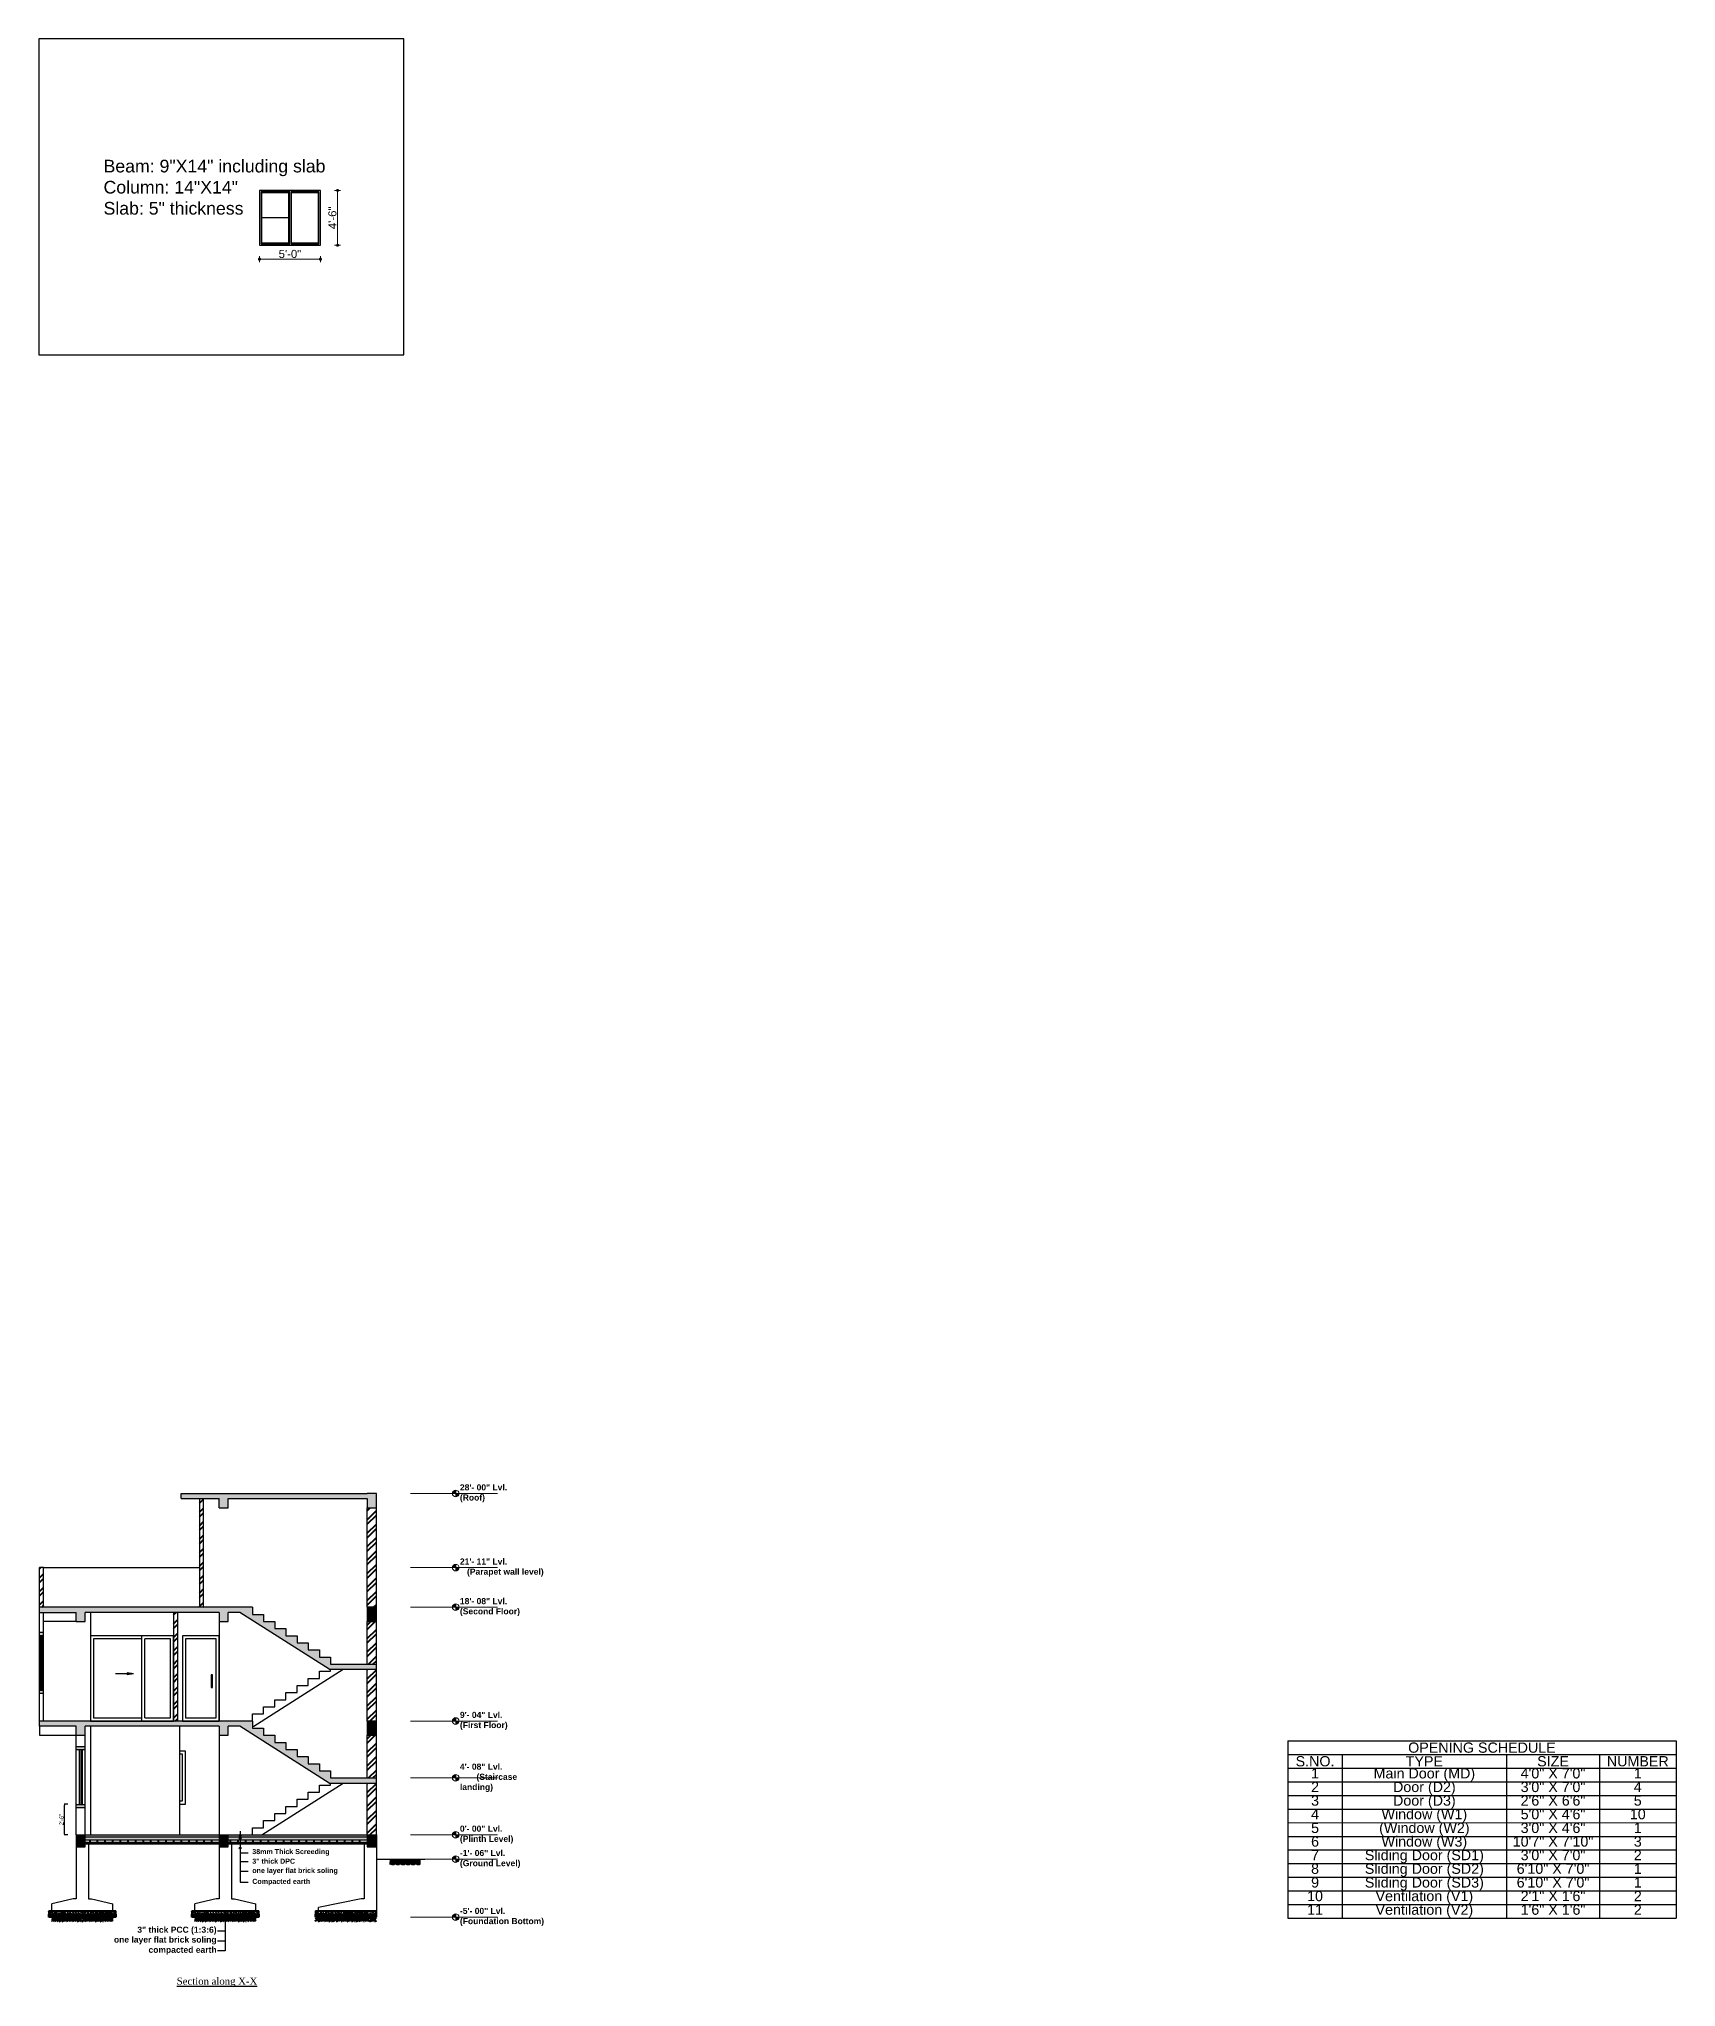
# Model space of a CAD drawing. Header units: inches. Extents: x 115570 to 265311, y 61168 to 314550.
# Drawn here: x 149531 to 151142, y 71288 to 73206 of the extents above; entities that cross this region are included whole.
import ezdxf

# ---------------------------------------------------------------- set-up
doc = ezdxf.new("R2010")
doc.units = ezdxf.units.IN
doc.header["$MEASUREMENT"] = 0
doc.linetypes.add('HIDDEN', pattern=[0.375, 0.25, -0.125])
doc.layers.get('0').update_dxf_attribs({"lineweight": 25})
for name, color, linetype, lineweight in [('0 dimension lines', 4, 'Continuous', 18), ('0 Hidden Line-0.09', 34, 'HIDDEN', 9), ('0 wall', 7, 'Continuous', 40), ('Dimension-0.13', 114, 'Continuous', 13), ('DL', 4, 'Continuous', 18), ('Text-0.2', 7, 'Continuous', 20)]:
    doc.layers.add(name, color=color, linetype=linetype, lineweight=lineweight)
doc.layers.add('doors and windows', color=240, linetype='Continuous')
doc.styles.add('arial', font='arial.ttf')
doc.styles.add('arial.', font='arial.ttf')
doc.styles.add('Dims', font='arial.ttf')
doc.styles.get("Standard").update_dxf_attribs({"font": 'arial.ttf'})
doc.dimstyles.new('Arch 48', dxfattribs={"dimscale": 48, "dimtxt": 0.09375, "dimasz": 0.09375, "dimexe": 0.0625, "dimexo": 0.12, "dimgap": 0.023438, "dimtad": 1, "dimdec": 4, "dimzin": 3, "dimdsep": 46, "dimlunit": 4, "dimtxsty": 'Dims', "dimblk": 'ARCHTICK', "dimcen": 0.09, "dimadec": 0, "dimazin": 0, "dimtfac": 1, "dimtdec": 4, "dimtofl": 0, "dimtmove": 0, "dimatfit": 3, "dimfxl": 1, "dimfrac": 1, "dimtolj": 1, "dimtzin": 0, "dimarcsym": 0})
doc.dimstyles.new('boundary wall dimension line', dxfattribs={"dimscale": 0, "dimtxt": 4, "dimasz": 1, "dimexe": 0.5, "dimexo": 3, "dimgap": 1, "dimtad": 1, "dimdec": 0, "dimrnd": 0.25, "dimzin": 3, "dimdsep": 46, "dimlunit": 4, "dimtxsty": 'arial.', "dimblk": 'DOT', "dimcen": 3, "dimdle": 6, "dimclrd": 4, "dimclre": 256, "dimclrt": 7, "dimazin": 0, "dimtfac": 1, "dimtdec": 0, "dimtix": 1, "dimtmove": 2, "dimatfit": 3, "dimfxl": 3, "dimfxlon": 1, "dimtolj": 1, "dimtzin": 0, "dimlwd": -1, "dimlwe": -1, "dimarcsym": 0})
doc.dimstyles.new('d_floorplans', dxfattribs={"dimscale": 0, "dimtxt": 8, "dimasz": 3, "dimexe": 3, "dimexo": 3, "dimgap": 1, "dimtad": 1, "dimdec": 0, "dimrnd": 0.25, "dimzin": 3, "dimdsep": 46, "dimlunit": 4, "dimtxsty": 'arial.', "dimblk": 'DOT', "dimcen": 4, "dimdle": 6, "dimclrd": 4, "dimclre": 256, "dimclrt": 7, "dimazin": 0, "dimtfac": 1, "dimtdec": 0, "dimtix": 1, "dimtmove": 2, "dimatfit": 3, "dimfxl": 3, "dimfxlon": 1, "dimtolj": 1, "dimtzin": 0, "dimlwd": -1, "dimlwe": -1, "dimarcsym": 0})
pattern_1 = [(225, (28770.473, 34744.41), (6.6291261, -6.6291261), []), (225, (28766.053, 34744.41), (6.6291261, -6.6291261), [])]
pattern_2 = [(0, (28770.4727, 34744.41), (0, 3.75), []), (90, (28770.473, 34744.41), (-7.5, 5e-16), [3.75, -3.75]), (90, (28774.223, 34744.41), (-7.5, 5e-16), [-3.75, 3.75])]

msp = doc.modelspace()

# ---------------------------------------------------------------- texts
at = {"insert": (149594.28, 73087.17), "char_height": 12.4615, "attachment_point": 1}
msp.add_mtext_dynamic_manual_height_columns('Beam: 9"X14" including slab\\PColumn: 14"X14"\\PSlab: 5" thickness', width=346.7722, gutter_width=62.31, heights=[62.67], dxfattribs=at)
at = {"ltscale": 100, "transparency": 33554687, "insert": (149666.32, 71297.6), "char_height": 6, "attachment_point": 1}
msp.add_mtext_dynamic_manual_height_columns('{\\fTimes New Roman|b0|i0|c0|p18;\\H1.16667x;\\LSection along X-X}', width=234.2886, gutter_width=148.67, heights=[31.46], dxfattribs=at)
at = {"layer": 'Text-0.2', "ltscale": 80, "transparency": 33554687, "style": 'arial'}
for s, insert, char_height, width, attachment_point in [('{\\fArial|b1|i0|c0|p34;28\'- 00" Lvl.                                                         (Roof)} ', (149945.1, 71774.31), 6, 61.8082, 4), ('{\\fArial|b1|i0|c0|p34;21\'- 11" Lvl.                                                         (Parapet wall level)} ', (149945.1, 71701.31), 6, 85.4548, 4), ('{\\fArial|b1|i0|c0|p34;18\'- 08" Lvl.                                                         (Second Floor)} ', (149945.1, 71662.31), 6, 61.8082, 4), ('{\\fArial|b1|i0|c0|p34;9\'- 04" Lvl.                                                         (First Floor)}', (149945.1, 71550.31), 6, 61.8082, 4), ('{\\fArial|b1|i0|c0|p34;4\'- 08" Lvl.                                                         (Staircase landing)} ', (149945.1, 71494.31), 6, 77.5526, 4), ('{\\fArial|b1|i0|c0|p34;0\'- 00" Lvl.                                                         (Plinth Level)} ', (149945.1, 71438.31), 6, 61.8082, 4), ('\\pi-15,l20,t20;{\\fArial|b1|i0|c0|p34;38mm Thick Screeding }', (149735.69, 71420.88), 5, 210.2821, 4), ('{\\fArial|b1|i0|c0|p34;-1\'- 06" Lvl.                                                         (Ground Level)} ', (149945.1, 71414.34), 6, 61.8082, 4), ('\\pi-15,l20,t20;{\\fArial|b1|i0|c0|p34;3" thick DPC}', (149735.69, 71412.15), 5, 210.2821, 4), ('\\pi-15,l20,t20;{\\fArial|b1|i0|c0|p34;one layer flat brick soling}', (149735.69, 71402.28), 5, 210.2821, 4), ('\\pi-15,l20,t20;{\\fArial|b1|i0|c0|p34;Compacted earth}', (149735.69, 71391.58), 5, 210.2821, 4), ('{\\fArial|b1|i0|c0|p34;-5\'- 00" Lvl.                                                         (Foundation Bottom)} ', (149945.1, 71357.31), 6, 88.9618, 4), ('\\pi-18,l24,t24;{\\fArial|b1|i0|c0|p34;3" thick PCC (1:3:6)}', (149705.58, 71343.83), 6, 91.4399, 6), ('\\pi-18,l24,t24;{\\fArial|b1|i0|c0|p34;one layer flat brick soling }', (149705.58, 71334.12), 6, 213.9065, 6), ('\\pi-18,l24,t24;{\\fArial|b1|i0|c0|p34;compacted earth}', (149705.58, 71324.08), 6, 91.4399, 6)]:
    msp.add_mtext(s, dxfattribs=dict(at, insert=insert, char_height=char_height, width=width, attachment_point=attachment_point))

# ---------------------------------------------------------------- blocks, each defined once
blk = doc.blocks.new('_ArchTick')
at = {"color": 0, "linetype": 'ByBlock', "const_width": 0.15}
blk.add_lwpolyline([(-0.5, -0.5), (0.5, 0.5)], dxfattribs=at)
blk = doc.blocks.new('_Dot')
at = {"color": 0, "linetype": 'ByBlock', "lineweight": -2}
blk.add_line((-0.5, 0), (-1, 0), dxfattribs=at)
at = {"color": 0, "linetype": 'ByBlock', "const_width": 0.5}
blk.add_lwpolyline([(-0.25, 0, 1), (0.25, 0, 1)], format="xyb", close=True, dxfattribs=at)
blk = doc.blocks.new('*D299')
at = {"layer": 'Defpoints', "color": 0, "transparency": 16777216}
for p in [(149807.8, 73057), (149824.7, 73057), (149807.8, 73003)]:
    blk.add_point(p, dxfattribs=at)
at = {"layer": 'DL', "transparency": 16777216}
for p, q in [((149821.7, 73057), (149827.7, 73057)), ((149821.7, 73003), (149827.7, 73003))]:
    blk.add_line(p, q, dxfattribs=at)
at = {"layer": 'DL', "color": 4, "transparency": 16777216}
blk.add_line((149824.7, 73006), (149824.7, 73054), dxfattribs=at)
at = {"layer": 'DL', "color": 4, "transparency": 16777216, "xscale": 3, "yscale": 3, "zscale": 3}
for p, rotation in [((149824.7, 73057), 90), ((149824.7, 73003), 270)]:
    blk.add_blockref('_Dot', p, dxfattribs=dict(at, rotation=rotation))
at = {"layer": 'DL', "color": 7, "transparency": 16777216, "insert": (149819.6, 73030), "char_height": 8, "attachment_point": 5, "rotation": 90, "style": 'arial.'}
blk.add_mtext('\\A1;4\'-6"', dxfattribs=at)
blk = doc.blocks.new('*D300')
at = {"layer": 'Defpoints', "color": 0, "transparency": 16777216}
for p in [(149747.8, 73003), (149807.8, 73003), (149747.8, 72989.3)]:
    blk.add_point(p, dxfattribs=at)
at = {"layer": 'DL', "transparency": 16777216}
for p, q in [((149747.8, 72992.3), (149747.8, 72986.3)), ((149807.8, 72992.3), (149807.8, 72986.3))]:
    blk.add_line(p, q, dxfattribs=at)
at = {"layer": 'DL', "color": 4, "transparency": 16777216}
blk.add_line((149804.8, 72989.3), (149750.8, 72989.3), dxfattribs=at)
at = {"layer": 'DL', "color": 4, "transparency": 16777216, "xscale": 3, "yscale": 3, "zscale": 3, "rotation": 180}
blk.add_blockref('_Dot', (149747.8, 72989.3), dxfattribs=at)
at = {"layer": 'DL', "color": 4, "transparency": 16777216, "xscale": 3, "yscale": 3, "zscale": 3}
blk.add_blockref('_Dot', (149807.8, 72989.3), dxfattribs=at)
at = {"layer": 'DL', "color": 7, "transparency": 16777216, "insert": (149777.8, 72994.4), "char_height": 8, "attachment_point": 5, "style": 'arial.'}
blk.add_mtext('\\A1;5\'-0"', dxfattribs=at)
blk = doc.blocks.new('A$C491C4D06')
at = {"layer": 'Dimension-0.13'}
for points in [[(0, 0), (0, 250, 0.4142136), (-250, 0)], [(0, -250, 0.4142136), (250, 0), (0, 0)]]:
    blk.add_hatch(color=256, dxfattribs=at).paths.add_polyline_path(points)
for p, q in [((0, -250), (0, 250)), ((-250, 0), (2739, 0))]:
    blk.add_line(p, q, dxfattribs=at)
blk.add_circle((0, 0), 250, dxfattribs=at)
blk = doc.blocks.new('*D302')
at = {"transparency": 16777216}
for p, q in [((149559, 71468.2), (149555.5, 71468.2)), ((149559, 71438.2), (149555.5, 71438.2))]:
    blk.add_line(p, q, dxfattribs=at)
at = {"color": 4, "transparency": 16777216}
blk.add_line((149556, 71439.2), (149556, 71467.2), dxfattribs=at)
at = {"layer": 'Defpoints', "color": 0, "transparency": 16777216}
for p in [(149556, 71468.2), (149567.3, 71468.2), (149567.3, 71438.2)]:
    blk.add_point(p, dxfattribs=at)
at = {"color": 4, "transparency": 16777216}
for p, rotation in [((149556, 71468.2), 90), ((149556, 71438.2), 270)]:
    blk.add_blockref('_Dot', p, dxfattribs=dict(at, rotation=rotation))
at = {"color": 7, "transparency": 16777216, "insert": (149552.9, 71453.2), "char_height": 4, "attachment_point": 5, "rotation": 90, "style": 'arial.'}
blk.add_mtext('\\A1;2\'-6"', dxfattribs=at)
blk = doc.blocks.new('*T307')
at = {"color": 0, "linetype": 'ByBlock', "lineweight": -2, "transparency": 16777216}
for p, q in [((0, 0), (382.1, 0)), ((0, 0), (0, -174.5)), ((382.1, 0), (382.1, -174.5)), ((0, -13.4), (382.1, -13.4)), ((53.3, -13.4), (53.4, -174.5)), ((215.2, -13.4), (215.2, -174.5)), ((306.8, -13.4), (306.8, -174.5)), ((0, -26.9), (382.1, -26.8)), ((0, -40.3), (382.1, -40.3)), ((0, -53.7), (382.1, -53.7)), ((0, -67.1), (382.1, -67.1)), ((0, -80.6), (382.1, -80.5)), ((0, -94), (382.1, -94)), ((0, -107.4), (382.1, -107.4)), ((0, -120.8), (382.1, -120.8)), ((0, -134.3), (382.1, -134.2)), ((0, -147.7), (382.1, -147.7)), ((0, -161.1), (382.1, -161.1)), ((0, -174.5), (382.1, -174.5))]:
    blk.add_line(p, q, dxfattribs=at)
at = {"color": 0, "transparency": 16777216, "rotation": 0.0006}
for s, insert, char_height, width, attachment_point in [('S.NO.', (26.7, -20.1), 10.06, 53.343, 5), ('TYPE', (134.3, -20.1), 10.06, 161.846, 5), ('OPENING SCHEDULE', (191, -6.7), 10.064, 382.054, 5), ('SIZE', (261, -20.1), 10.06, 91.564, 5), ('NUMBER', (344.4, -20.1), 10.06, 75.281, 5), ('1', (26.7, -26.9), 10.1, 53.343, 2), ('Main Door (MD)', (134.3, -26.9), 10.064, 161.846, 2), ('4\'0" X 7\'0"', (261, -26.9), 10.064, 91.564, 2), ('1', (344.4, -26.9), 10.1, 75.281, 2), ('3', (26.7, -53.7), 10.1, 53.343, 2), ('2', (26.7, -40.3), 10.1, 53.343, 2), ('Door (D2)', (134.3, -40.3), 10.06, 161.846, 2), ('Door (D3)', (134.3, -53.7), 10.06, 161.846, 2), ('3\'0" X 7\'0"', (261, -40.3), 10.064, 91.564, 2), ('2\'6" X 6\'6"', (261, -53.7), 10.064, 91.564, 2), ('4', (344.4, -40.3), 10.1, 75.281, 2), ('5', (344.4, -53.7), 10.1, 75.281, 2), ('4', (26.7, -67.1), 10.1, 53.343, 2), ('Window (W1)', (134.3, -67.1), 10.064, 161.846, 2), ('5\'0" X 4\'6"', (261, -67.1), 10.064, 91.564, 2), ('10', (344.4, -67.1), 10.06, 75.281, 2), ('5', (26.7, -80.6), 10.1, 53.343, 2), ('6', (26.7, -94), 10.1, 53.343, 2), ('(Window (W2)', (134.3, -80.6), 10.064, 161.846, 2), ('Window (W3)', (134.3, -94), 10.064, 161.846, 2), ('10\'7" X 7\'10"', (261, -94), 10.064, 91.564, 2), ('3\'0" X 4\'6"', (261, -80.6), 10.064, 91.564, 2), ('3', (344.4, -94), 10.1, 75.281, 2), ('1', (344.4, -80.6), 10.1, 75.281, 2), ('7', (26.7, -107.4), 10.1, 53.343, 2), ('Sliding Door (SD1)', (134.3, -107.4), 10.064, 161.846, 2), ('3\'0" X 7\'0"', (261, -107.4), 10.064, 91.564, 2), ('2', (344.4, -107.4), 10.1, 75.281, 2), ('8', (26.7, -120.8), 10.1, 53.343, 2), ('9', (26.7, -134.3), 10.1, 53.343, 2), ('Sliding Door (SD2)', (134.3, -120.8), 10.064, 161.846, 2), ('Sliding Door (SD3)', (134.3, -134.3), 10.064, 161.846, 2), ('6\'10" X 7\'0"', (261, -120.8), 10.064, 91.564, 2), ('6\'10" X 7\'0"', (261, -134.3), 10.064, 91.564, 2), ('1', (344.4, -120.8), 10.1, 75.281, 2), ('10', (26.7, -147.7), 10.06, 53.343, 2), ('Ventilation (V1)', (134.3, -147.7), 10.064, 161.846, 2), ('2\'1" X 1\'6" ', (261, -147.7), 10.064, 91.564, 2), ('2', (344.4, -147.7), 10.1, 75.281, 2), ('1', (344.4, -134.3), 10.1, 75.281, 2), ('11', (26.7, -161.1), 10.06, 53.343, 2), ('Ventilation (V2)', (134.3, -161.1), 10.064, 161.846, 2), ('1\'6" X 1\'6"', (261, -161.1), 10.064, 91.564, 2), ('2', (344.4, -161.1), 10.1, 75.281, 2)]:
    blk.add_mtext(s, dxfattribs=dict(at, insert=insert, char_height=char_height, width=width, attachment_point=attachment_point))
blk = doc.blocks.new('*U115')
at = {"linetype": 'ByBlock'}
blk.add_line((-0.75, 0), (-0.75, -54), dxfattribs=at)
for points in [[(30, 0), (-30, 0), (-30, -54), (30, -54), (30, 0)], [(-0.75, -1.5), (-28.5, -1.5), (-28.5, -52.5), (-0.75, -52.5), (-0.75, -1.5)], [(28.5, -1.5), (0.75, -1.5), (0.75, -52.5), (28.5, -52.5), (28.5, -1.5)]]:
    blk.add_lwpolyline(points, dxfattribs=at)
at = {"linetype": 'ByBlock', "lineweight": 5}
for points in [[(-1.5, -2.25), (-27.75, -2.25), (-27.75, -51.75), (-1.5, -51.75), (-1.5, -2.25)], [(27.75, -2.25), (1.5, -2.25), (1.5, -51.75), (27.75, -51.75), (27.75, -2.25)]]:
    blk.add_lwpolyline(points, dxfattribs=at)
at = {"linetype": 'ByBlock', "lineweight": -3}
blk.add_leader([(-1.5, -27), (-27.75, -27)], dimstyle='Arch 48', override={"dimgap": 0.023438, "dimtad": 0}, dxfattribs=at)

# ---------------------------------------------------------------- dimensions: what is measured, and where the dimension line sits
dim = msp.add_linear_dim(base=(149555.96, 71468.16), p1=(149567.33, 71438.16), p2=(149567.33, 71468.16), angle=90, dimstyle='boundary wall dimension line', override={"dimscale": 1})
dim.commit()
dim.dimension.update_dxf_attribs({"geometry": '*D302', "text_midpoint": (149552.92, 71453.16)})
at = {"layer": 'DL'}
dim = msp.add_linear_dim(base=(149824.66, 73057.02), p1=(149807.8, 73003.02), p2=(149807.8, 73057.02), angle=90, dimstyle='d_floorplans', override={"dimscale": 1}, dxfattribs=at)
dim.commit()
dim.dimension.update_dxf_attribs({"geometry": '*D299', "text_midpoint": (149819.58, 73030.02)})
dim = msp.add_linear_dim(base=(149747.8, 72989.34), p1=(149807.8, 73003.02), p2=(149747.8, 73003.02), dimstyle='d_floorplans', override={"dimscale": 1}, dxfattribs=at)
dim.commit()
dim.dimension.update_dxf_attribs({"geometry": '*D300', "text_midpoint": (149777.8, 72994.42)})

# ---------------------------------------------------------------- hatches: boundary and pattern name
at = {"transparency": 33554610}
h = msp.add_hatch(color=6, dxfattribs=at)
h.dxf.hatch_style = 1
h.paths.add_polyline_path([(149617.68, 71597.57), (149623.92, 71596.55), (149617.68, 71595.53)])
at = {"layer": '0 dimension lines', "ltscale": 10, "transparency": 33554562}
h = msp.add_hatch(color=0, dxfattribs=at)
h.dxf.hatch_style = 1
h.paths.add_polyline_path([(149714.08, 71361.63), (149714.08, 71360.63, -0.4142136), (149713.57, 71361.13, -0.4142136)])
h.paths.add_polyline_path([(149714.08, 71361.63, -0.4142136), (149714.58, 71361.13, -0.4142136), (149714.08, 71360.63)])
h = msp.add_hatch(color=0, dxfattribs=at)
h.dxf.hatch_style = 1
h.paths.add_polyline_path([(149714.08, 71359.06), (149714.08, 71358.06, -0.4142136), (149713.57, 71358.56, -0.4142136)])
h.paths.add_polyline_path([(149714.08, 71359.06, -0.4142136), (149714.58, 71358.56, -0.4142136), (149714.08, 71358.06)])
h = msp.add_hatch(color=0, dxfattribs=at)
h.dxf.hatch_style = 1
h.paths.add_polyline_path([(149714.08, 71356.51), (149714.08, 71355.51, -0.4142136), (149713.57, 71356.01, -0.4142136)])
h.paths.add_polyline_path([(149714.08, 71356.51, -0.4142136), (149714.58, 71356.01, -0.4142136), (149714.08, 71355.51)])
at = {"layer": '0 wall', "transparency": 33554559}
h = msp.add_hatch(color=256, dxfattribs=at)
h.dxf.hatch_style = 1
h.paths.add_polyline_path([(149717.08, 71769.16), (149853.83, 71769.16), (149853.83, 71760.16), (149862.83, 71760.16), (149862.83, 71774.16), (149853.83, 71774.16), (149670.83, 71774.16), (149670.83, 71769.16), (149708.08, 71769.16), (149708.08, 71760.16), (149717.08, 71760.16)])
at = {"layer": '0 wall', "transparency": 33554585}
h = msp.add_hatch(dxfattribs=at)
h.set_pattern_fill('ANSI32', color=256, scale=25, angle=180)
h.set_pattern_definition(pattern_1)
h.paths.add_polyline_path([(149692.83, 71769.16), (149688.83, 71769.16), (149688.83, 71662.16), (149692.83, 71662.16)])
h = msp.add_hatch(dxfattribs=at)
h.set_pattern_fill('ANSI32', color=256, scale=25, angle=180)
h.set_pattern_definition(pattern_1)
h.paths.add_polyline_path([(149862.83, 71760.16), (149853.83, 71760.16), (149853.83, 71662.16), (149862.83, 71662.16)])
h = msp.add_hatch(dxfattribs=at)
h.set_pattern_fill('ANSI32', color=256, scale=25, angle=180)
h.set_pattern_definition(pattern_1)
h.paths.add_polyline_path([(149535.33, 71701.16), (149531.33, 71701.16), (149531.33, 71662.16), (149535.33, 71662.16)])
at = {"layer": '0 wall', "transparency": 33554559}
h = msp.add_hatch(color=256, dxfattribs=at)
h.dxf.hatch_style = 1
h.paths.add_polyline_path([(149817.82, 71613.16), (149806.82, 71613.16), (149806.82, 71620.16), (149795.82, 71620.16), (149795.82, 71627.16), (149784.82, 71627.16), (149784.82, 71634.16), (149773.82, 71634.16), (149773.82, 71641.16), (149762.82, 71641.16), (149762.82, 71648.16), (149751.82, 71648.16), (149751.82, 71655.16), (149740.82, 71655.16), (149740.82, 71662.16), (149531.33, 71662.16), (149531.33, 71657.16), (149567.33, 71657.16), (149567.33, 71648.16), (149576.33, 71648.16), (149576.33, 71657.16), (149708.08, 71657.16), (149708.08, 71648.16), (149717.08, 71648.16), (149717.08, 71657.16), (149728.37, 71657.16), (149816.37, 71601.16), (149862.83, 71601.16), (149862.83, 71606.16), (149817.82, 71606.16)])
at = {"layer": '0 wall', "transparency": 33554585}
h = msp.add_hatch(dxfattribs=at)
h.set_pattern_fill('ANSI32', color=256, scale=25, angle=180)
h.set_pattern_definition([(225, (28157.619, 34564.384), (6.6291261, -6.6291261), []), (225, (28153.1995, 34564.384), (6.6291261, -6.6291261), [])])
h.paths.add_polyline_path([(149667.08, 71657.16), (149663.08, 71657.16), (149663.08, 71550.16), (149667.08, 71550.16)])
at = {"layer": '0 wall', "transparency": 33554559}
h = msp.add_hatch(color=256, dxfattribs=at)
h.dxf.hatch_style = 1
h.paths.add_polyline_path([(149862.83, 71662.16), (149853.83, 71662.16), (149853.83, 71648.16), (149862.83, 71648.16)])
h = msp.add_hatch(color=256, dxfattribs=at)
h.dxf.hatch_style = 1
h.paths.add_polyline_path([(149535.33, 71580.16), (149531.33, 71580.16), (149531.33, 71577.16), (149535.33, 71577.16)])
h.paths.add_polyline_path([(149535.33, 71637.16), (149531.33, 71637.16), (149531.33, 71634.16), (149535.33, 71634.16)])
at = {"layer": '0 wall', "transparency": 33554585}
h = msp.add_hatch(dxfattribs=at)
h.set_pattern_fill('ANSI32', color=256, scale=25, angle=180)
h.set_pattern_definition([(225, (27574.707, 34545.426), (6.6291261, -6.6291261), []), (225, (27570.287, 34545.426), (6.6291261, -6.6291261), [])])
h.paths.add_polyline_path([(149853.83, 71606.16), (149862.83, 71606.16), (149862.83, 71648.16), (149853.83, 71648.16)])
h.paths.add_polyline_path([(149862.83, 71601.16), (149853.83, 71601.16), (149853.83, 71550.16), (149862.83, 71550.16)])
at = {"layer": '0 wall', "transparency": 33554559}
h = msp.add_hatch(color=256, dxfattribs=at)
h.dxf.hatch_style = 1
h.paths.add_polyline_path([(149817.82, 71501.16), (149806.82, 71501.16), (149806.82, 71508.16), (149795.82, 71508.16), (149795.82, 71515.16), (149784.82, 71515.16), (149784.82, 71522.16), (149773.82, 71522.16), (149773.82, 71529.16), (149762.82, 71529.16), (149762.82, 71536.16), (149751.82, 71536.16), (149751.82, 71543.16), (149740.82, 71543.16), (149740.82, 71550.16), (149531.33, 71550.16), (149531.33, 71545.16), (149567.33, 71545.16), (149567.33, 71536.16), (149576.33, 71536.16), (149576.33, 71545.16), (149708.08, 71545.16), (149708.08, 71536.16), (149717.08, 71536.16), (149717.08, 71545.16), (149728.37, 71545.16), (149816.37, 71489.16), (149862.83, 71489.16), (149862.83, 71494.16), (149817.82, 71494.16)])
h = msp.add_hatch(color=256, dxfattribs=at)
h.dxf.hatch_style = 1
h.paths.add_polyline_path([(149862.83, 71550.16), (149853.83, 71550.16), (149853.83, 71536.16), (149862.83, 71536.16)])
at = {"layer": '0 wall', "transparency": 33554585}
h = msp.add_hatch(dxfattribs=at)
h.set_pattern_fill('ANSI32', color=256, scale=25, angle=180)
h.set_pattern_definition([(225, (27574.707, 34433.426), (6.6291261, -6.6291261), []), (225, (27570.287, 34433.426), (6.6291261, -6.6291261), [])])
h.paths.add_polyline_path([(149853.83, 71494.16), (149862.83, 71494.16), (149862.83, 71536.16), (149853.83, 71536.16)])
h.paths.add_polyline_path([(149862.83, 71489.16), (149853.83, 71489.16), (149853.83, 71438.16), (149862.83, 71438.16)])
at = {"layer": '0 wall', "transparency": 33554559}
h = msp.add_hatch(color=256, dxfattribs=at)
h.dxf.hatch_style = 1
h.paths.add_polyline_path([(149576.33, 71525.16), (149567.33, 71525.16), (149567.33, 71522.16), (149576.33, 71522.16)])
h.paths.add_polyline_path([(149576.33, 71468.16), (149567.33, 71468.16), (149567.33, 71465.16), (149576.33, 71465.16)])
h = msp.add_hatch(color=256, dxfattribs=at)
h.dxf.hatch_style = 1
h.paths.add_polyline_path([(149576.33, 71438.16), (149567.33, 71438.16), (149567.33, 71426.16), (149576.33, 71426.16)])
at = {"layer": '0 wall', "transparency": 33554562}
h = msp.add_hatch(color=0, dxfattribs=at)
h.dxf.hatch_style = 1
h.paths.add_polyline_path([(149576.33, 71438.16), (149576.33, 71436.16), (149708.08, 71436.16), (149708.08, 71438.16)])
at = {"layer": '0 wall', "transparency": 33554559}
h = msp.add_hatch(color=256, dxfattribs=at)
h.dxf.hatch_style = 1
h.paths.add_polyline_path([(149717.08, 71438.16), (149708.08, 71438.16), (149708.08, 71426.16), (149717.08, 71426.16)])
at = {"layer": '0 wall', "transparency": 33554562}
h = msp.add_hatch(color=0, dxfattribs=at)
h.dxf.hatch_style = 1
h.paths.add_polyline_path([(149853.83, 71436.16), (149853.83, 71438.16), (149717.08, 71438.16), (149717.08, 71436.16)])
at = {"layer": '0 wall', "transparency": 33554559}
h = msp.add_hatch(color=256, dxfattribs=at)
h.dxf.hatch_style = 1
h.paths.add_polyline_path([(149862.83, 71438.16), (149853.83, 71438.16), (149853.83, 71426.16), (149862.83, 71426.16)])
at = {"layer": '0 wall', "transparency": 33554562}
h = msp.add_hatch(color=0, dxfattribs=at)
h.dxf.hatch_style = 1
h.paths.add_polyline_path([(149576.33, 71436.16), (149576.33, 71433.16), (149708.08, 71433.16), (149708.08, 71436.16)])
h = msp.add_hatch(dxfattribs=at)
h.set_pattern_fill('BRICK', color=0, scale=15)
h.set_pattern_definition([(0, (28624.723, 34744.41), (0, 3.75), []), (90, (28624.723, 34744.41), (-7.5, 5e-16), [3.75, -3.75]), (90, (28628.473, 34744.41), (-7.5, 5e-16), [-3.75, 3.75])])
h.paths.add_polyline_path([(149576.33, 71433.16), (149576.33, 71429.16), (149708.08, 71429.16), (149708.08, 71433.16)])
h = msp.add_hatch(color=0, dxfattribs=at)
h.dxf.hatch_style = 1
h.paths.add_polyline_path([(149853.83, 71433.16), (149853.83, 71436.16), (149717.08, 71436.16), (149717.08, 71433.16)])
h = msp.add_hatch(dxfattribs=at)
h.set_pattern_fill('BRICK', color=0, scale=15)
h.set_pattern_definition(pattern_2)
h.paths.add_polyline_path([(149853.83, 71429.16), (149853.83, 71433.16), (149717.08, 71433.16), (149717.08, 71429.16)])
at = {"layer": '0 wall', "transparency": 33554559}
h = msp.add_hatch(dxfattribs=at)
h.set_pattern_fill('EARTH', color=256, scale=10)
h.set_pattern_definition([(0, (33477.9178, 34389.3053), (2.5, 2.5), [2.5, -2.5]), (0, (33477.9178, 34390.2428), (2.5, 2.5), [2.5, -2.5]), (0, (33477.9178, 34391.1803), (2.5, 2.5), [2.5, -2.5]), (90, (33478.2303, 34391.4928), (-2.5, 2.5), [2.5, -2.5]), (90, (33479.1678, 34391.4928), (-2.5, 2.5), [2.5, -2.5]), (90, (33480.1053, 34391.4928), (-2.5, 2.5), [2.5, -2.5])])
h.paths.add_polyline_path([(149906.29, 71414.19), (149876.22, 71414.19), (149876.22, 71408.7), (149906.29, 71408.7)])
at = {"layer": '0 wall', "transparency": 33554562}
h = msp.add_hatch(dxfattribs=at)
h.set_pattern_fill('AR-CONC', color=0, scale=0.5, angle=30)
h.set_pattern_definition([(80, (-129624.4023, 99048.0557), (3.262708034, 1.52142574), [0.375, -4.125]), (25, (-129624.4023, 99048.0557), (-2.481291233, 2.910209148), [0.3, -3.3]), (130.4514445, (-129624.1305, 99048.1824), (0.78141681, 4.43163485), [0.31870096, -3.50571056]), (76.1842, (-129624.9023, 99048.9217), (5.035088724, 1.95138382), [0.5625, -6.1875]), (126.6356355, (-129624.483, 99049.0843), (1.61190844, 6.55471214), [0.47805171, -5.2585688]), (21.184164, (-129624.9023, 99048.9217), (1.61190844, 6.55471213), [0.45, -4.95]), (51, (-129624.3443, 99048.9552), (3.59123058, -0.251123307), [0.375, -4.125]), (356, (-129624.3443, 99048.955), (-0.75928882, 3.748280133), [0.3, -3.3]), (101.4514447, (-129624.045, 99048.9342), (2.831941733, 3.4971568), [0.31870095, -3.50571056]), (67.5, (-129624.4023, 99048.0557), (-0.7795809165, 1.471872309), [0, -3.26, 0, -3.35, 0, -3.3125]), (37.5, (-129624.4023, 99048.0557), (0.153095232, 2.365526654), [0, -1.91, 0, -3.185, 0, -1.2625]), (357.5, (-129625.368, 99047.4982), (2.3679061335, 1.236890631), [0, -1.25, 0, -3.9, 0, -5.175]), (347.5, (-129625.801, 99047.2482), (2.275007733, 1.891432712), [0, -1.625, 0, -2.59, 0, -3.675])])
h.paths.add_polyline_path([(149606.33, 71363.16), (149540.33, 71363.16), (149540.33, 71360.16), (149606.33, 71360.16)])
h = msp.add_hatch(dxfattribs=at)
h.set_pattern_fill('AR-CONC', color=0, scale=0.5, angle=30)
h.set_pattern_definition([(80, (-129483.6564, 99048.0557), (3.262708034, 1.52142574), [0.375, -4.125]), (25, (-129483.6564, 99048.0557), (-2.481291233, 2.910209148), [0.3, -3.3]), (130.4514445, (-129483.3845, 99048.1824), (0.78141681, 4.43163485), [0.31870096, -3.50571056]), (76.1842, (-129484.1564, 99048.9217), (5.035088724, 1.95138382), [0.5625, -6.1875]), (126.6356355, (-129483.737, 99049.0843), (1.61190844, 6.55471214), [0.47805171, -5.2585688]), (21.184164, (-129484.1564, 99048.9217), (1.61190844, 6.55471213), [0.45, -4.95]), (51, (-129483.5984, 99048.9552), (3.59123058, -0.251123307), [0.375, -4.125]), (356, (-129483.5984, 99048.955), (-0.75928882, 3.748280133), [0.3, -3.3]), (101.4514447, (-129483.299, 99048.9342), (2.831941733, 3.4971568), [0.31870095, -3.50571056]), (67.5, (-129483.6564, 99048.0557), (-0.7795809165, 1.471872309), [0, -3.26, 0, -3.35, 0, -3.3125]), (37.5, (-129483.6564, 99048.0557), (0.153095232, 2.365526654), [0, -1.91, 0, -3.185, 0, -1.2625]), (357.5, (-129484.622, 99047.4982), (2.3679061335, 1.236890631), [0, -1.25, 0, -3.9, 0, -5.175]), (347.5, (-129485.055, 99047.2482), (2.275007733, 1.891432712), [0, -1.625, 0, -2.59, 0, -3.675])])
h.paths.add_polyline_path([(149747.08, 71363.16), (149681.08, 71363.16), (149681.08, 71360.16), (149747.08, 71360.16)])
h = msp.add_hatch(dxfattribs=at)
h.set_pattern_fill('AR-CONC', color=0, scale=0.5, angle=30)
h.set_pattern_definition([(80, (-129744.2107, 99048.0557), (3.262708034, 1.52142574), [0.375, -4.125]), (25, (-129744.2107, 99048.0557), (-2.481291233, 2.910209148), [0.3, -3.3]), (130.4514445, (-129743.9388, 99048.1824), (0.78141681, 4.43163485), [0.31870096, -3.50571056]), (76.1842, (-129744.7107, 99048.9217), (5.035088724, 1.95138382), [0.5625, -6.1875]), (126.6356355, (-129744.291, 99049.0843), (1.61190844, 6.55471214), [0.47805171, -5.2585688]), (21.184164, (-129744.7107, 99048.9217), (1.61190844, 6.55471213), [0.45, -4.95]), (51, (-129744.1527, 99048.9552), (3.59123058, -0.251123307), [0.375, -4.125]), (356, (-129744.1527, 99048.955), (-0.75928882, 3.748280133), [0.3, -3.3]), (101.4514447, (-129743.8534, 99048.9342), (2.831941733, 3.4971568), [0.31870095, -3.50571056]), (67.5, (-129744.2107, 99048.0557), (-0.7795809165, 1.471872309), [0, -3.26, 0, -3.35, 0, -3.3125]), (37.5, (-129744.2107, 99048.0557), (0.153095232, 2.365526654), [0, -1.91, 0, -3.185, 0, -1.2625]), (357.5, (-129745.1763, 99047.4982), (2.3679061335, 1.236890631), [0, -1.25, 0, -3.9, 0, -5.175]), (347.5, (-129745.6093, 99047.2482), (2.275007733, 1.891432712), [0, -1.625, 0, -2.59, 0, -3.675])])
h.paths.add_polyline_path([(149862.83, 71363.16), (149862.83, 71360.16), (149802.83, 71360.16), (149802.83, 71363.16)])
h = msp.add_hatch(dxfattribs=at)
h.set_pattern_fill('BRICK', color=0, scale=15)
h.set_pattern_definition([(0, (28629.7268, 34744.41), (0, 3.75), []), (90, (28629.727, 34744.41), (-7.5, 5e-16), [3.75, -3.75]), (90, (28633.477, 34744.41), (-7.5, 5e-16), [-3.75, 3.75])])
h.paths.add_polyline_path([(149606.33, 71360.16), (149573.33, 71360.16), (149573.33, 71357.61, -0.3873206), (149573.83, 71357.16), (149606.33, 71357.16)])
h.paths.add_polyline_path([(149573.33, 71360.16), (149540.33, 71360.16), (149540.33, 71357.16), (149572.83, 71357.16, -0.3873206), (149573.33, 71357.61)])
h = msp.add_hatch(dxfattribs=at)
h.set_pattern_fill('EARTH', color=0, scale=15, angle=30)
h.set_pattern_definition([(30, (-129624.4023, 99048.0557), (1.372595264, 5.122595264), [3.75, -3.75]), (30, (-129625.1055, 99049.2735), (1.372595264, 5.122595264), [3.75, -3.75]), (30, (-129625.8086, 99050.4913), (1.372595264, 5.122595264), [3.75, -3.75]), (120, (-129625.637, 99051.1317), (-5.122595264, 1.372595264), [3.75, -3.75]), (120, (-129624.419, 99051.8348), (-5.122595264, 1.372595264), [3.75, -3.75]), (120, (-129623.2013, 99052.538), (-5.122595264, 1.372595264), [3.75, -3.75])])
h.paths.add_polyline_path([(149573.33, 71354.04, -0.4142136), (149572.83, 71354.54, -0.4142136), (149573.33, 71355.04), (149573.33, 71356.61, -0.4416278), (149572.83, 71357.16), (149543.26, 71357.16), (149543.26, 71352.83), (149573.33, 71352.83)])
h.paths.add_polyline_path([(149603.82, 71357.16), (149573.83, 71357.16, -0.4416278), (149573.33, 71356.61), (149573.33, 71355.04, -0.4142136), (149573.83, 71354.54, -0.4142136), (149573.33, 71354.04), (149573.33, 71352.83), (149603.82, 71352.83)])
h = msp.add_hatch(dxfattribs=at)
h.set_pattern_fill('BRICK', color=0, scale=15)
h.set_pattern_definition(pattern_2)
h.paths.add_polyline_path([(149747.08, 71360.16), (149714.08, 71360.16), (149714.08, 71357.61, -0.3873206), (149714.57, 71357.16), (149747.08, 71357.16)])
h.paths.add_polyline_path([(149714.08, 71360.16), (149681.08, 71360.16), (149681.08, 71357.16), (149713.58, 71357.16, -0.3873206), (149714.08, 71357.61)])
h = msp.add_hatch(dxfattribs=at)
h.set_pattern_fill('EARTH', color=0, scale=15, angle=30)
h.set_pattern_definition([(30, (-129483.6564, 99048.0557), (1.372595264, 5.122595264), [3.75, -3.75]), (30, (-129484.3596, 99049.2735), (1.372595264, 5.122595264), [3.75, -3.75]), (30, (-129485.0627, 99050.4913), (1.372595264, 5.122595264), [3.75, -3.75]), (120, (-129484.891, 99051.1317), (-5.122595264, 1.372595264), [3.75, -3.75]), (120, (-129483.6733, 99051.8348), (-5.122595264, 1.372595264), [3.75, -3.75]), (120, (-129482.4554, 99052.538), (-5.122595264, 1.372595264), [3.75, -3.75])])
h.paths.add_polyline_path([(149714.08, 71354.04, -0.4142136), (149713.57, 71354.54, -0.4142136), (149714.08, 71355.04), (149714.08, 71356.61, -0.4416278), (149713.58, 71357.16), (149684.01, 71357.16), (149684.01, 71352.83), (149714.08, 71352.83)])
h.paths.add_polyline_path([(149744.57, 71357.16), (149714.57, 71357.16, -0.4416278), (149714.08, 71356.61), (149714.08, 71355.04, -0.4142136), (149714.58, 71354.54, -0.4142136), (149714.08, 71354.04), (149714.08, 71352.83), (149744.57, 71352.83)])
h = msp.add_hatch(dxfattribs=at)
h.set_pattern_fill('BRICK', color=0, scale=15)
h.set_pattern_definition(pattern_2)
edge = h.paths.add_edge_path()
edge.add_line((149856.83, 71360.16), (149802.83, 71360.16))
edge.add_line((149802.83, 71360.16), (149802.83, 71357.16))
edge.add_line((149802.83, 71357.16), (149856.33, 71357.16))
edge.add_arc((149856.83, 71357.11), 0.501, 450, 534.68965, ccw=False)
edge.add_line((149856.83, 71357.61), (149856.83, 71360.16))
edge = h.paths.add_edge_path()
edge.add_line((149862.83, 71360.16), (149862.83, 71357.16))
edge.add_line((149862.83, 71357.16), (149857.32, 71357.16))
edge.add_arc((149856.83, 71357.11), 0.501, 365.31035, 450)
edge.add_line((149856.83, 71357.61), (149856.83, 71360.16))
edge.add_line((149856.83, 71360.16), (149862.83, 71360.16))
h = msp.add_hatch(dxfattribs=at)
h.set_pattern_fill('EARTH', color=0, scale=15, angle=30)
h.set_pattern_definition([(30, (-129744.2107, 99048.0557), (1.372595264, 5.122595264), [3.75, -3.75]), (30, (-129744.9138, 99049.2735), (1.372595264, 5.122595264), [3.75, -3.75]), (30, (-129745.617, 99050.4913), (1.372595264, 5.122595264), [3.75, -3.75]), (120, (-129745.4454, 99051.1317), (-5.122595264, 1.372595264), [3.75, -3.75]), (120, (-129744.2275, 99051.8348), (-5.122595264, 1.372595264), [3.75, -3.75]), (120, (-129743.0097, 99052.538), (-5.122595264, 1.372595264), [3.75, -3.75])])
edge = h.paths.add_edge_path()
edge.add_arc((149856.83, 71354.54), 0.501, 180, 270, ccw=False)
edge.add_arc((149856.83, 71354.54), 0.501, 450, 540, ccw=False)
edge.add_line((149856.83, 71355.04), (149856.83, 71356.61))
edge.add_arc((149856.83, 71357.11), 0.501, 174.68965, 270, ccw=False)
edge.add_line((149856.33, 71357.16), (149802.83, 71357.16))
edge.add_line((149802.83, 71357.16), (149802.83, 71352.83))
edge.add_line((149802.83, 71352.83), (149856.83, 71352.83))
edge.add_line((149856.83, 71352.83), (149856.83, 71354.04))
edge = h.paths.add_edge_path()
edge.add_line((149862.83, 71357.16), (149857.32, 71357.16))
edge.add_arc((149856.83, 71357.11), 0.501, 270, 365.31035, ccw=False)
edge.add_line((149856.83, 71356.61), (149856.83, 71355.04))
edge.add_arc((149856.83, 71354.54), 0.501, 360, 450, ccw=False)
edge.add_arc((149856.83, 71354.54), 0.501, 270, 360, ccw=False)
edge.add_line((149856.83, 71354.04), (149856.83, 71352.83))
edge.add_line((149856.83, 71352.83), (149862.83, 71352.83))
edge.add_line((149862.83, 71352.83), (149862.83, 71357.16))

# ---------------------------------------------------------------- linework, layer by layer
for p, q in [((149670.83, 71774.16), (149853.83, 71774.16)), ((149670.83, 71769.16), (149670.83, 71774.16)), ((149670.83, 71769.16), (149708.08, 71769.16)), ((149688.83, 71769.16), (149688.83, 71662.16)), ((149692.83, 71662.16), (149692.83, 71769.16)), ((149708.08, 71760.16), (149708.08, 71769.16)), ((149717.08, 71760.16), (149717.08, 71769.16)), ((149717.08, 71769.16), (149853.83, 71769.16)), ((149862.83, 71774.16), (149853.83, 71774.16)), ((149853.83, 71769.16), (149853.83, 71760.16)), ((149862.83, 71662.16), (149862.83, 71774.16)), ((149708.08, 71760.16), (149717.08, 71760.16)), ((149853.83, 71662.16), (149853.83, 71760.16)), ((149853.83, 71760.16), (149862.83, 71760.16)), ((149531.33, 71662.16), (149531.33, 71701.16)), ((149535.33, 71701.16), (149531.33, 71701.16)), ((149535.33, 71662.16), (149535.33, 71701.16)), ((149740.82, 71662.16), (149531.33, 71662.16)), ((149531.33, 71545.16), (149531.33, 71662.16)), ((149531.33, 71657.16), (149567.33, 71657.16)), ((149535.33, 71550.16), (149535.33, 71657.16)), ((149567.33, 71648.16), (149567.33, 71657.16)), ((149576.33, 71648.16), (149576.33, 71657.16)), ((149708.08, 71657.16), (149576.33, 71657.16)), ((149581.33, 71657.16), (149581.33, 71550.16)), ((149663.08, 71657.16), (149663.08, 71550.16)), ((149667.08, 71657.16), (149667.08, 71550.16)), ((149708.08, 71657.16), (149708.08, 71648.16)), ((149728.37, 71657.16), (149717.08, 71657.16)), ((149717.08, 71648.16), (149717.08, 71657.16)), ((149816.37, 71601.16), (149728.37, 71657.16)), ((149853.83, 71662.16), (149853.83, 71648.16)), ((149862.83, 71662.16), (149853.83, 71662.16)), ((149862.83, 71550.16), (149862.83, 71662.16)), ((149567.33, 71648.16), (149576.33, 71648.16)), ((149708.08, 71648.16), (149717.08, 71648.16)), ((149853.83, 71606.16), (149853.83, 71648.16)), ((149853.83, 71648.16), (149862.83, 71648.16)), ((149816.37, 71601.16), (149862.83, 71601.16)), ((149817.82, 71606.16), (149862.83, 71606.16)), ((149853.83, 71550.16), (149853.83, 71601.16)), ((149740.82, 71550.16), (149531.33, 71550.16)), ((149567.33, 71545.16), (149531.33, 71545.16)), ((149567.33, 71438.16), (149567.33, 71545.16)), ((149567.33, 71536.16), (149576.33, 71536.16)), ((149576.33, 71536.16), (149576.33, 71545.16)), ((149708.08, 71545.16), (149576.33, 71545.16)), ((149576.33, 71438.16), (149576.33, 71536.16)), ((149708.08, 71545.16), (149708.08, 71536.16)), ((149708.08, 71536.16), (149717.08, 71536.16)), ((149717.08, 71536.16), (149717.08, 71545.16)), ((149728.37, 71545.16), (149717.08, 71545.16)), ((149816.37, 71489.16), (149728.37, 71545.16)), ((149853.83, 71550.16), (149853.83, 71536.16)), ((149862.83, 71550.16), (149853.83, 71550.16)), ((149853.83, 71536.16), (149862.83, 71536.16)), ((149853.83, 71494.16), (149853.83, 71536.16)), ((149862.83, 71438.16), (149862.83, 71550.16)), ((149816.37, 71489.16), (149862.83, 71489.16)), ((149817.82, 71494.16), (149862.83, 71494.16)), ((149853.83, 71438.16), (149853.83, 71489.16)), ((149567.33, 71438.16), (149862.83, 71438.16)), ((149567.33, 71438.16), (149567.33, 71426.16)), ((149567.33, 71438.16), (149567.33, 71375.16)), ((149576.33, 71426.16), (149576.33, 71438.16)), ((149708.08, 71438.16), (149708.08, 71426.16)), ((149708.08, 71438.16), (149708.08, 71375.16)), ((149717.08, 71426.16), (149717.08, 71438.16)), ((149853.83, 71438.16), (149853.83, 71426.16)), ((149862.83, 71426.16), (149862.83, 71438.16)), ((149862.83, 71438.16), (149862.83, 71357.16)), ((149567.33, 71426.16), (149576.33, 71426.16)), ((149576.33, 71436.16), (149708.08, 71436.16)), ((149576.33, 71433.16), (149708.08, 71433.16)), ((149576.33, 71433.16), (149708.08, 71433.16)), ((149576.33, 71429.16), (149708.08, 71429.16)), ((149579.33, 71429.16), (149579.33, 71375.16)), ((149708.08, 71426.16), (149717.08, 71426.16)), ((149717.08, 71436.16), (149853.83, 71436.16)), ((149717.08, 71433.16), (149853.83, 71433.16)), ((149717.08, 71433.16), (149853.83, 71433.16)), ((149717.08, 71429.16), (149853.83, 71429.16)), ((149720.08, 71429.16), (149720.08, 71375.16)), ((149850.83, 71429.16), (149850.83, 71375.16)), ((149853.83, 71426.16), (149862.83, 71426.16)), ((149862.83, 71414.19), (149910.52, 71414.19)), ((149564.33, 71375.16), (149543.33, 71370.16)), ((149543.33, 71363.16), (149543.33, 71370.16)), ((149567.33, 71375.16), (149564.33, 71375.16)), ((149579.33, 71375.16), (149582.33, 71375.16)), ((149582.33, 71375.16), (149603.33, 71370.16)), ((149603.33, 71363.16), (149603.33, 71370.16)), ((149705.08, 71375.16), (149684.08, 71370.16)), ((149684.08, 71363.16), (149684.08, 71370.16)), ((149708.08, 71375.16), (149705.08, 71375.16)), ((149720.08, 71375.16), (149723.08, 71375.16)), ((149723.08, 71375.16), (149744.08, 71370.16)), ((149744.08, 71363.16), (149744.08, 71370.16)), ((149847.83, 71375.16), (149805.83, 71366.66)), ((149805.83, 71363.16), (149805.83, 71366.66)), ((149850.83, 71375.16), (149847.83, 71375.16))]:
    msp.add_line(p, q)
at = {"transparency": 33554534}
msp.add_line((149535.33, 71701.16), (149688.83, 71701.16), dxfattribs=at)
at = {"transparency": 33554559}
for p, q in [((149567.33, 71648.16), (149535.33, 71648.16)), ((149531.33, 71545.16), (149531.33, 71536.16)), ((149531.33, 71536.16), (149567.33, 71536.16))]:
    msp.add_line(p, q, dxfattribs=at)
at = {"color": 6, "transparency": 33554610}
for p, q in [((149584.33, 71631.16), (149584.33, 71553.16)), ((149632.08, 71631.16), (149584.33, 71631.16)), ((149632.08, 71550.16), (149632.08, 71634.16)), ((149660.08, 71631.16), (149635.08, 71631.16)), ((149635.08, 71553.16), (149635.08, 71631.16)), ((149660.08, 71553.16), (149660.08, 71631.16)), ((149617.68, 71596.55), (149605.97, 71596.55)), ((149623.92, 71596.55), (149617.68, 71597.57)), ((149617.68, 71597.57), (149617.68, 71595.53)), ((149623.92, 71596.55), (149617.68, 71595.53)), ((149584.33, 71553.16), (149632.08, 71553.16)), ((149635.08, 71553.16), (149660.08, 71553.16))]:
    msp.add_line(p, q, dxfattribs=at)
at = {"color": 1, "transparency": 33554636}
for p, q in [((149708.08, 71648.16), (149708.08, 71550.16)), ((149581.33, 71545.16), (149581.33, 71438.16)), ((149708.08, 71536.16), (149708.08, 71438.16))]:
    msp.add_line(p, q, dxfattribs=at)
at = {"transparency": 33554610}
for p, q in [((149742.28, 71545.16), (149830.28, 71601.16)), ((149740.82, 71545.16), (149742.28, 71545.16)), ((149750.14, 71438.16), (149830.28, 71489.16))]:
    msp.add_line(p, q, dxfattribs=at)
at = {"color": 2, "transparency": 33554559}
msp.add_line((149669.08, 71545.16), (149669.08, 71438.16), dxfattribs=at)
at = {"ltscale": 10, "transparency": 33554687}
for p, q in [((149728.79, 71441.74), (149728.79, 71391.48)), ((149728.79, 71420.5), (149736.53, 71420.5)), ((149728.79, 71411.77), (149736.53, 71411.77)), ((149728.79, 71402.44), (149736.53, 71402.44)), ((149728.79, 71391.48), (149736.53, 71391.48)), ((149714.08, 71362.7), (149714.08, 71323.98)), ((149714.08, 71343.45), (149706.33, 71343.45)), ((149714.08, 71333.56), (149706.33, 71333.56)), ((149714.08, 71323.98), (149706.33, 71323.98))]:
    msp.add_line(p, q, dxfattribs=at)
msp.add_lwpolyline([(149890.04, 73206.09), (149530.7, 73206.09), (149530.7, 72895.22), (149890.04, 72895.22)], close=True)
for points in [[(149740.82, 71662.16), (149740.82, 71655.16), (149751.82, 71655.16), (149751.82, 71648.16), (149762.82, 71648.16), (149762.82, 71641.16), (149773.82, 71641.16), (149773.82, 71634.16), (149784.82, 71634.16), (149784.82, 71627.16), (149795.82, 71627.16), (149795.82, 71620.16), (149806.82, 71620.16), (149806.82, 71613.16), (149817.82, 71613.16), (149817.82, 71606.16)], [(149740.82, 71550.16), (149740.82, 71543.16), (149751.82, 71543.16), (149751.82, 71536.16), (149762.82, 71536.16), (149762.82, 71529.16), (149773.82, 71529.16), (149773.82, 71522.16), (149784.82, 71522.16), (149784.82, 71515.16), (149795.82, 71515.16), (149795.82, 71508.16), (149806.82, 71508.16), (149806.82, 71501.16), (149817.82, 71501.16), (149817.82, 71494.16)]]:
    msp.add_lwpolyline(points)
at = {"color": 6, "transparency": 33554610}
for points in [[(149663.08, 71634.16), (149581.33, 71634.16), (149581.33, 71550.16), (149663.08, 71550.16)], [(149672.08, 71550.16), (149708.08, 71550.16), (149708.08, 71634.16), (149672.08, 71634.16)], [(149675.08, 71553.16), (149705.08, 71553.16), (149705.08, 71631.16), (149675.08, 71631.16)], [(149701.67, 71595.6), (149700.21, 71595.6), (149700.21, 71583.21), (149701.67, 71583.21)]]:
    msp.add_lwpolyline(points, close=True, dxfattribs=at)
at = {"transparency": 33554610}
for points in [[(149740.82, 71550.16), (149740.82, 71557.16), (149751.82, 71557.16), (149751.82, 71564.16), (149762.82, 71564.16), (149762.82, 71571.16), (149773.82, 71571.16), (149773.82, 71578.16), (149784.82, 71578.16), (149784.82, 71585.16), (149795.82, 71585.16), (149795.82, 71592.16), (149806.82, 71592.16), (149806.82, 71599.16), (149817.82, 71599.16), (149817.82, 71601.16)], [(149740.82, 71438.16), (149740.82, 71445.16), (149751.82, 71445.16), (149751.82, 71452.16), (149762.82, 71452.16), (149762.82, 71459.16), (149773.82, 71459.16), (149773.82, 71466.16), (149784.82, 71466.16), (149784.82, 71473.16), (149795.82, 71473.16), (149795.82, 71480.16), (149806.82, 71480.16), (149806.82, 71487.16), (149817.82, 71487.16), (149817.82, 71489.16)]]:
    msp.add_lwpolyline(points, dxfattribs=at)
at = {"color": 3, "transparency": 33554483}
for points in [[(149669.08, 71520.96), (149674.7, 71520.96), (149674.7, 71468.16), (149669.08, 71468.16)], [(149669.08, 71517.96), (149671.7, 71517.96), (149671.7, 71471.16), (149669.08, 71471.16)]]:
    msp.add_lwpolyline(points, dxfattribs=at)
at = {"ltscale": 10, "transparency": 33554687}
for centre, radius in [((149728.79, 71437.72), 0.9), ((149728.79, 71434.79), 0.9), ((149728.79, 71429.96), 0.9), ((149728.79, 71425.13), 0.9), ((149714.08, 71361.13), 0.501), ((149714.08, 71358.56), 0.501), ((149714.08, 71356.01), 0.501)]:
    msp.add_circle(centre, radius, dxfattribs=at)
at = {"layer": '0 Hidden Line-0.09', "ltscale": 500, "transparency": 33554687}
for points in [[(149982.12, 71774.16), (149896.32, 71774.16)], [(149982.12, 71701.16), (149896.32, 71701.16)], [(149982.12, 71662.16), (149896.32, 71662.16)], [(149982.12, 71550.16), (149896.32, 71550.16)], [(149982.12, 71494.16), (149896.32, 71494.16)], [(149982.12, 71438.16), (149896.32, 71438.16)], [(149982.12, 71414.19), (149896.32, 71414.19)], [(149982.12, 71357.16), (149896.32, 71357.16)]]:
    msp.add_lwpolyline(points, dxfattribs=at)
at = {"layer": '0 wall', "transparency": 33554687}
for p, q in [((149540.33, 71363.16), (149606.33, 71363.16)), ((149540.33, 71363.16), (149540.33, 71360.16)), ((149606.33, 71360.16), (149606.33, 71363.16)), ((149681.08, 71363.16), (149747.08, 71363.16)), ((149681.08, 71363.16), (149681.08, 71360.16)), ((149747.08, 71360.16), (149747.08, 71363.16)), ((149802.83, 71363.16), (149862.83, 71363.16)), ((149802.83, 71363.16), (149802.83, 71360.16)), ((149540.33, 71360.16), (149606.33, 71360.16)), ((149540.33, 71357.16), (149540.33, 71360.16)), ((149606.33, 71357.16), (149540.33, 71357.16)), ((149606.33, 71360.16), (149606.33, 71357.16)), ((149681.08, 71360.16), (149747.08, 71360.16)), ((149681.08, 71357.16), (149681.08, 71360.16)), ((149747.08, 71357.16), (149681.08, 71357.16)), ((149747.08, 71360.16), (149747.08, 71357.16)), ((149802.83, 71360.16), (149862.83, 71360.16)), ((149802.83, 71357.16), (149802.83, 71360.16)), ((149862.83, 71357.16), (149802.83, 71357.16))]:
    msp.add_line(p, q, dxfattribs=at)
at = {"layer": 'doors and windows', "transparency": 33554687}
for p, q in [((149535.33, 71637.16), (149531.33, 71637.16)), ((149535.33, 71634.16), (149531.33, 71634.16)), ((149535.33, 71580.16), (149531.33, 71580.16)), ((149535.33, 71577.16), (149531.33, 71577.16)), ((149567.33, 71525.16), (149576.33, 71525.16)), ((149567.33, 71522.16), (149576.33, 71522.16)), ((149570.33, 71522.16), (149570.33, 71468.16)), ((149571.83, 71522.16), (149571.83, 71468.16)), ((149573.33, 71522.16), (149573.33, 71468.16)), ((149567.33, 71468.16), (149576.33, 71468.16)), ((149567.33, 71465.16), (149576.33, 71465.16))]:
    msp.add_line(p, q, dxfattribs=at)
at = {"layer": 'doors and windows', "lineweight": 13, "transparency": 33554687}
for p, q in [((149532.33, 71634.16), (149532.33, 71580.16)), ((149533.33, 71634.16), (149533.33, 71580.16)), ((149534.33, 71634.16), (149534.33, 71580.16))]:
    msp.add_line(p, q, dxfattribs=at)

# ---------------------------------------------------------------- block references
for name, p in [('*U115', (149777.8, 73057.02)), ('*T307', (150760.24, 71530.62))]:
    msp.add_blockref(name, p)
at = {"layer": 'Dimension-0.13', "transparency": 33554687, "xscale": 0.01299999998882413, "yscale": 0.01299999998882413, "zscale": 0.01299999998882413}
for p in [(149940.94, 71774.16), (149940.94, 71701.16), (149940.94, 71662.16), (149940.94, 71550.16), (149940.94, 71494.16), (149940.94, 71438.16), (149940.94, 71414.19), (149940.94, 71357.16)]:
    msp.add_blockref('A$C491C4D06', p, dxfattribs=at)

msp.set_redraw_order([(e.dxf.handle, doc.entitydb.next_handle()) for e in msp.query("TEXT MTEXT ATTDEF DIMENSION ARC_DIMENSION")])  # texts and dimensions are drawn at this point

doc.saveas('drawing.dxf')
